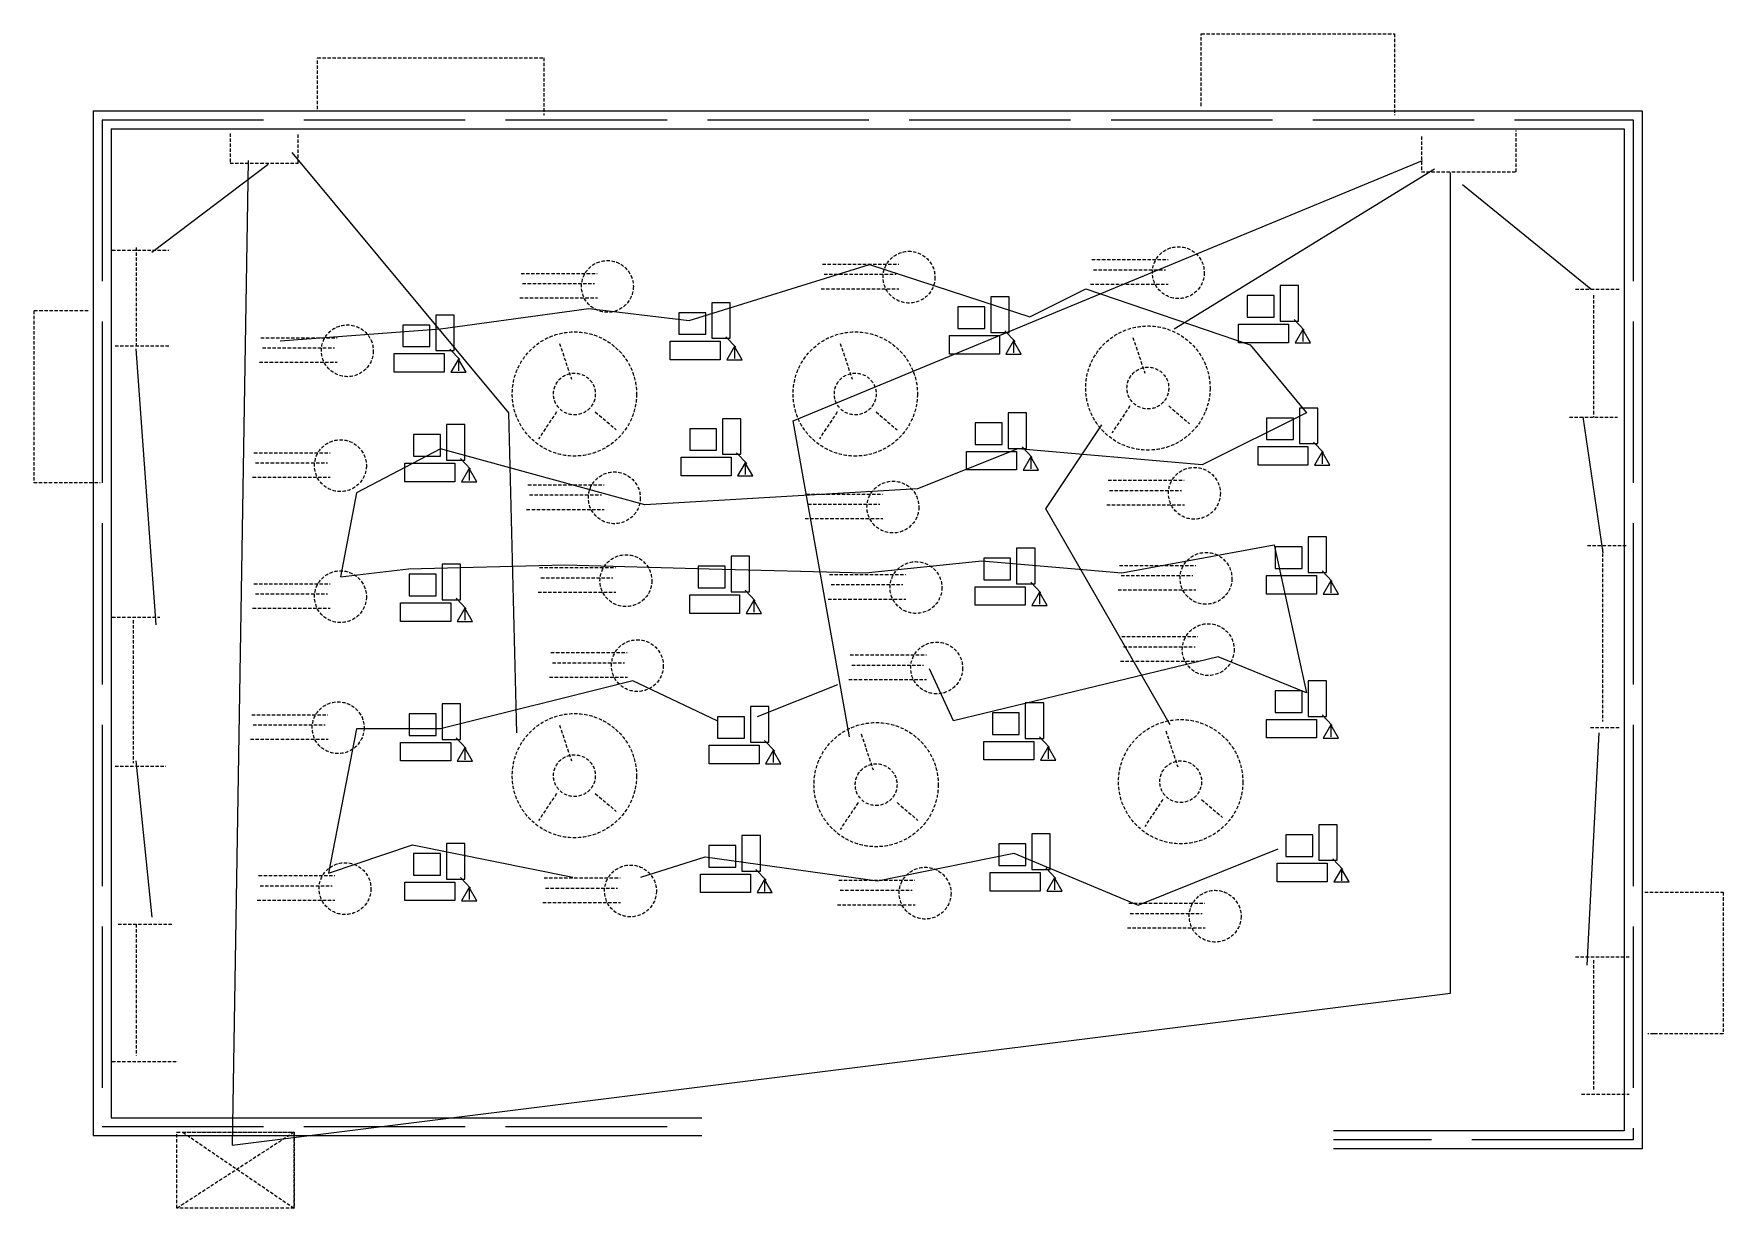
# Model space of a CAD drawing. Header units: inches. Extents: x -393 to 5496, y 108 to 1509.
# Drawn here: x 3613 to 5496, y 198 to 1509 of the extents above; entities that cross this region are included whole.
import ezdxf

# ---------------------------------------------------------------- set-up
doc = ezdxf.new("R2010")
doc.units = ezdxf.units.IN
doc.header["$LTSCALE"] = 15
doc.header["$MEASUREMENT"] = 0
doc.linetypes.add('ACAD_ISO02W100', pattern=[15, 12, -3])
doc.linetypes.add('DASHED2', pattern=[0.375, 0.25, -0.125])

msp = doc.modelspace()

# ---------------------------------------------------------------- linework, layer by layer
at = {"color": 0, "linetype": 'DASHED2'}
for p, q in [((4914.5, 1427.9), (4914.5, 1508.5)), ((4914.5, 1508.5), (5129.8, 1508.5)), ((5129.8, 1508.5), (5129.8, 1417.8)), ((3928.9, 1424.5), (3928.9, 1481.6)), ((3928.9, 1481.6), (4181.2, 1481.6)), ((4181.2, 1481.6), (4181.2, 1417.8)), ((3831.5, 1397.3), (3831.5, 1364.3)), ((3907.3, 1364.3), (3907.3, 1397.3)), ((5265.4, 1354.4), (5265.4, 1400.6)), ((5159.9, 1394), (5159.9, 1354.4)), ((3831.5, 1364.3), (3907.3, 1364.3)), ((5159.9, 1354.4), (5265.4, 1354.4)), ((3700.1, 1266.9), (3763.3, 1266.9)), ((3726.7, 1270.2), (3726.7, 1160.4)), ((4492.2, 1251.4), (4577.1, 1251.4)), ((4492.2, 1251.4), (4567.3, 1251.4)), ((4792.5, 1256.5), (4877.4, 1256.5)), ((4792.5, 1256.5), (4867.6, 1256.5)), ((4794.2, 1245.2), (4874.4, 1245.2)), ((4156, 1241.1), (4240.8, 1241.1)), ((4156, 1241.1), (4231, 1241.1)), ((4157.7, 1229.8), (4237.9, 1229.8)), ((4493.9, 1240.1), (4574.1, 1240.1)), ((4791, 1229.2), (4877.6, 1229.2)), ((4154.5, 1213.8), (4241.1, 1213.8)), ((4490.7, 1224), (4577.3, 1224)), ((5331.8, 1223.7), (5381.7, 1223.7)), ((5351.7, 1217), (5351.7, 1080.6)), ((3673.2, 1199.3), (3612.7, 1199.3)), ((3612.7, 1199.3), (3612.7, 1007.7)), ((3865.9, 1169.3), (3950.8, 1169.3)), ((3865.9, 1169.3), (3941, 1169.3)), ((4838.2, 1169.8), (4851.6, 1129.9)), ((3703.4, 1160.4), (3763.3, 1160.4)), ((3867.6, 1158), (3947.8, 1158)), ((4198.9, 1163.1), (4212.2, 1123.2)), ((4511.9, 1163.1), (4525.2, 1123.2)), ((3864.4, 1142), (3951, 1142)), ((4834.9, 1093.3), (4814.9, 1063.3)), ((4878.2, 1093.3), (4901.5, 1073.3)), ((4195.6, 1086.6), (4175.6, 1056.7)), ((4238.8, 1086.6), (4262.2, 1066.6)), ((4508.6, 1086.6), (4488.6, 1056.7)), ((4551.9, 1086.6), (4575.2, 1066.6)), ((5325.1, 1080.6), (5378.4, 1080.6)), ((3858.2, 1041.1), (3943.1, 1041.1)), ((3858.2, 1041.1), (3933.3, 1041.1)), ((3859.9, 1029.8), (3940.1, 1029.8)), ((3612.7, 1007.7), (3686.7, 1007.7)), ((3856.7, 1013.7), (3943.3, 1013.7)), ((4163.7, 1005.2), (4248.5, 1005.2)), ((4163.7, 1005.2), (4238.7, 1005.2)), ((4810.5, 1010.3), (4895.3, 1010.3)), ((4810.5, 1010.3), (4885.5, 1010.3)), ((4812.2, 999), (4892.4, 999)), ((4165.4, 993.9), (4245.6, 993.9)), ((4474.2, 994.9), (4559.1, 994.9)), ((4474.2, 994.9), (4549.3, 994.9)), ((4475.9, 983.6), (4556.2, 983.6)), ((4809, 983), (4895.6, 983)), ((4162.2, 977.8), (4248.8, 977.8)), ((4472.7, 967.6), (4559.4, 967.6)), ((5345.1, 937.5), (5388.4, 937.5)), ((5361.7, 934.2), (5361.7, 741.2)), ((4176.5, 912.9), (4261.3, 912.9)), ((4176.5, 912.9), (4251.6, 912.9)), ((4499.9, 905.2), (4584.8, 905.2)), ((4499.9, 905.2), (4575, 905.2)), ((4823.3, 915.4), (4908.2, 915.4)), ((4823.3, 915.4), (4898.4, 915.4)), ((3858.2, 894.9), (3943.1, 894.9)), ((3858.2, 894.9), (3933.3, 894.9)), ((4175, 885.5), (4261.6, 885.5)), ((4178.2, 901.5), (4258.4, 901.5)), ((4501.6, 893.9), (4581.8, 893.9)), ((4821.8, 888.1), (4908.4, 888.1)), ((4825, 904.1), (4905.2, 904.1)), ((3856.7, 867.6), (3943.3, 867.6)), ((3859.9, 883.6), (3940.1, 883.6)), ((4498.4, 877.8), (4585, 877.8)), ((3700.1, 857.7), (3753.3, 857.7)), ((3723.4, 854.3), (3723.4, 694.6)), ((4825.9, 835.9), (4910.7, 835.9)), ((4825.9, 835.9), (4900.9, 835.9)), ((4189.3, 818), (4274.2, 818)), ((4189.3, 818), (4264.4, 818)), ((4523, 815.4), (4607.9, 815.4)), ((4523, 815.4), (4598.1, 815.4)), ((4827.6, 824.6), (4907.8, 824.6)), ((4191, 806.7), (4271.2, 806.7)), ((4524.7, 804.1), (4604.9, 804.1)), ((4824.4, 808.6), (4911, 808.6)), ((4187.8, 790.6), (4274.5, 790.6)), ((4521.5, 788.1), (4608.1, 788.1)), ((3855.7, 748.7), (3940.5, 748.7)), ((3855.7, 748.7), (3930.7, 748.7)), ((3857.4, 737.4), (3937.6, 737.4)), ((4198.9, 737.2), (4212.2, 697.3)), ((3854.2, 721.4), (3940.8, 721.4)), ((4535.2, 727.3), (4548.5, 687.3)), ((4874.9, 730.6), (4888.2, 690.7)), ((5348.4, 734.6), (5381.7, 734.6)), ((3703.4, 691.3), (3760, 691.3)), ((4195.6, 660.7), (4175.6, 630.8)), ((4238.8, 660.7), (4262.2, 640.8)), ((4531.9, 650.7), (4511.9, 620.8)), ((4575.2, 650.7), (4598.5, 630.8)), ((4871.5, 654.1), (4851.6, 624.1)), ((4914.8, 654.1), (4938.1, 634.1)), ((3863.4, 569.2), (3948.2, 569.2)), ((3863.4, 569.2), (3938.4, 569.2)), ((4181.6, 566.6), (4266.5, 566.6)), ((4181.6, 566.6), (4256.7, 566.6)), ((3865.1, 557.9), (3945.3, 557.9)), ((4183.3, 555.3), (4263.5, 555.3)), ((4510.2, 564.1), (4595, 564.1)), ((4510.2, 564.1), (4585.2, 564.1)), ((4511.9, 552.8), (4592.1, 552.8)), ((5409, 550.6), (5496.4, 550.6)), ((5496.4, 550.6), (5496.4, 392.7)), ((3861.9, 541.9), (3948.5, 541.9)), ((4180.1, 539.3), (4266.8, 539.3)), ((4508.7, 536.7), (4595.3, 536.7)), ((4833.6, 538.4), (4918.4, 538.4)), ((4833.6, 538.4), (4908.6, 538.4)), ((3706.7, 515), (3766.7, 515)), ((3726.7, 515), (3726.7, 368.6)), ((4832.1, 511.1), (4918.7, 511.1)), ((4835.3, 527.1), (4915.5, 527.1)), ((5331.8, 478.4), (5391.7, 478.4)), ((5351.7, 475), (5351.7, 328.7)), ((5419.1, 392.7), (5412.3, 392.7)), ((5496.4, 392.7), (5419.1, 392.7)), ((3700.1, 361.9), (3773.3, 361.9)), ((5338.4, 325.3), (5391.7, 325.3)), ((3772.3, 198.1), (3772.3, 282.8)), ((3772.3, 282.8), (3902.9, 282.8)), ((3902.9, 282.8), (3772.3, 198.1)), ((3778.9, 282.8), (3902.9, 282.8)), ((3778.9, 282.8), (3902.9, 198.1)), ((3902.9, 282.8), (3902.9, 198.1)), ((3902.9, 198.1), (3902.9, 282.8)), ((3902.9, 198.1), (3772.3, 198.1))]:
    msp.add_line(p, q, dxfattribs=at)
at = {"color": 0}
for p, q in [((3678.8, 1422.5), (3678.8, 279.1)), ((3678.8, 1422.5), (5406, 1422.5)), ((5406, 1422.5), (5406, 264.3)), ((3698.8, 1402.5), (3698.8, 299.1)), ((3698.8, 1402.5), (5386, 1402.5)), ((5386, 1402.5), (5386, 284.3)), ((5002.3, 1227.6), (5002.3, 1187.9)), ((5022.9, 1227.6), (5002.3, 1227.6)), ((5022.9, 1187.9), (5022.9, 1227.6)), ((4368.7, 1208.4), (4368.7, 1168.8)), ((4389.2, 1208.4), (4368.7, 1208.4)), ((4389.2, 1168.8), (4389.2, 1208.4)), ((4679.9, 1215), (4679.9, 1175.3)), ((4700.4, 1215), (4679.9, 1215)), ((4700.4, 1175.3), (4700.4, 1215)), ((4060.8, 1194.7), (4060.8, 1155)), ((4081.4, 1194.7), (4060.8, 1194.7)), ((4081.4, 1155), (4081.4, 1194.7)), ((5002.3, 1187.9), (5022.9, 1187.9)), ((5029.3, 1177.8), (5018, 1189.6)), ((4368.7, 1168.8), (4389.2, 1168.8)), ((4395.6, 1158.7), (4384.4, 1170.5)), ((4633.6, 1172), (4689.3, 1172)), ((4633.6, 1151.2), (4633.6, 1172)), ((4679.9, 1175.3), (4700.4, 1175.3)), ((4689.3, 1172), (4689.3, 1151.2)), ((4706.8, 1165.2), (4695.5, 1177)), ((4956.1, 1184.6), (5011.8, 1184.6)), ((4956.1, 1163.8), (4956.1, 1184.6)), ((5011.8, 1184.6), (5011.8, 1163.8)), ((5027.7, 1177.9), (5027.7, 1165.2)), ((4014.5, 1151.7), (4070.3, 1151.7)), ((4014.5, 1130.9), (4014.5, 1151.7)), ((4060.8, 1155), (4081.4, 1155)), ((4070.3, 1151.7), (4070.3, 1130.9)), ((4087.7, 1144.9), (4076.5, 1156.7)), ((4322.4, 1165.4), (4378.1, 1165.4)), ((4322.4, 1144.7), (4322.4, 1165.4)), ((4378.1, 1165.4), (4378.1, 1144.7)), ((4394, 1158.7), (4394, 1146)), ((4689.3, 1151.2), (4633.6, 1151.2)), ((4705.2, 1165.3), (4705.2, 1152.5)), ((5011.8, 1163.8), (4956.1, 1163.8)), ((4070.3, 1130.9), (4014.5, 1130.9)), ((4086.2, 1145), (4086.2, 1132.3)), ((4378.1, 1144.7), (4322.4, 1144.7)), ((4380.7, 1079), (4380.7, 1039.4)), ((4401.2, 1079), (4380.7, 1079)), ((4401.2, 1039.4), (4401.2, 1079)), ((4699, 1085.5), (4699, 1045.9)), ((4719.6, 1085.5), (4699, 1085.5)), ((4719.6, 1045.9), (4719.6, 1085.5)), ((5023.9, 1090.9), (5023.9, 1051.3)), ((5044.5, 1090.9), (5023.9, 1090.9)), ((5044.5, 1051.3), (5044.5, 1090.9)), ((4072.8, 1072.4), (4072.8, 1032.8)), ((4093.4, 1072.4), (4072.8, 1072.4)), ((4093.4, 1032.8), (4093.4, 1072.4)), ((4380.7, 1039.4), (4401.2, 1039.4)), ((4407.6, 1029.2), (4396.3, 1041)), ((4652.8, 1042.5), (4708.5, 1042.5)), ((4652.8, 1021.8), (4652.8, 1042.5)), ((4699, 1045.9), (4719.6, 1045.9)), ((4708.5, 1042.5), (4708.5, 1021.8)), ((4726, 1035.8), (4714.7, 1047.6)), ((4977.7, 1047.9), (5033.4, 1047.9)), ((4977.7, 1027.2), (4977.7, 1047.9)), ((5023.9, 1051.3), (5044.5, 1051.3)), ((5033.4, 1047.9), (5033.4, 1027.2)), ((5050.8, 1041.2), (5039.6, 1053)), ((5049.3, 1041.2), (5049.3, 1028.5)), ((4026.5, 1029.4), (4082.3, 1029.4)), ((4026.5, 1008.7), (4026.5, 1029.4)), ((4072.8, 1032.8), (4093.4, 1032.8)), ((4082.3, 1029.4), (4082.3, 1008.7)), ((4099.7, 1022.7), (4088.5, 1034.5)), ((4098.2, 1022.7), (4098.2, 1010)), ((4334.4, 1036), (4390.1, 1036)), ((4334.4, 1015.3), (4334.4, 1036)), ((4390.1, 1036), (4390.1, 1015.3)), ((4406, 1029.3), (4406, 1016.6)), ((4708.5, 1021.8), (4652.8, 1021.8)), ((4724.4, 1035.8), (4724.4, 1023.1)), ((5033.4, 1027.2), (4977.7, 1027.2)), ((4082.3, 1008.7), (4026.5, 1008.7)), ((4390.1, 1015.3), (4334.4, 1015.3)), ((5033.5, 947.1), (5033.5, 907.5)), ((5054.1, 947.1), (5033.5, 947.1)), ((5054.1, 907.5), (5054.1, 947.1)), ((4390.3, 925.6), (4390.3, 885.9)), ((4410.8, 925.6), (4390.3, 925.6)), ((4410.8, 885.9), (4410.8, 925.6)), ((4708.6, 934.5), (4708.6, 894.9)), ((4729.2, 934.5), (4708.6, 934.5)), ((4729.2, 894.9), (4729.2, 934.5)), ((4068, 916.6), (4068, 877)), ((4088.6, 916.6), (4068, 916.6)), ((4088.6, 877), (4088.6, 916.6)), ((5033.5, 907.5), (5054.1, 907.5)), ((5060.4, 897.4), (5049.2, 909.2)), ((4390.3, 885.9), (4410.8, 885.9)), ((4417.2, 875.8), (4405.9, 887.6)), ((4662.4, 891.5), (4718.1, 891.5)), ((4662.4, 870.8), (4662.4, 891.5)), ((4708.6, 894.9), (4729.2, 894.9)), ((4718.1, 891.5), (4718.1, 870.8)), ((4735.6, 884.8), (4724.3, 896.6)), ((4987.3, 904.1), (5043, 904.1)), ((4987.3, 883.4), (4987.3, 904.1)), ((5043, 904.1), (5043, 883.4)), ((5058.9, 897.4), (5058.9, 884.7)), ((4021.7, 873.6), (4077.5, 873.6)), ((4021.7, 852.9), (4021.7, 873.6)), ((4068, 877), (4088.6, 877)), ((4077.5, 873.6), (4077.5, 852.9)), ((4094.9, 866.9), (4083.7, 878.7)), ((4093.4, 866.9), (4093.4, 854.2)), ((4344, 882.6), (4399.7, 882.6)), ((4344, 861.8), (4344, 882.6)), ((4399.7, 882.6), (4399.7, 861.8)), ((4415.6, 875.9), (4415.6, 863.2)), ((4718.1, 870.8), (4662.4, 870.8)), ((4734, 884.8), (4734, 872.1)), ((5043, 883.4), (4987.3, 883.4)), ((4077.5, 852.9), (4021.7, 852.9)), ((4399.7, 861.8), (4344, 861.8)), ((5033.5, 786.5), (5033.5, 746.9)), ((5054.1, 786.5), (5033.5, 786.5)), ((5054.1, 746.9), (5054.1, 786.5)), ((4068, 760.8), (4068, 721.2)), ((4088.6, 760.8), (4068, 760.8)), ((4088.6, 721.2), (4088.6, 760.8)), ((4411.9, 757.8), (4411.9, 718.1)), ((4432.4, 757.8), (4411.9, 757.8)), ((4432.4, 718.1), (4432.4, 757.8)), ((4718.2, 761.9), (4718.2, 722.3)), ((4738.8, 761.9), (4718.2, 761.9)), ((4738.8, 722.3), (4738.8, 761.9)), ((4987.3, 743.5), (5043, 743.5)), ((4987.3, 722.8), (4987.3, 743.5)), ((5033.5, 746.9), (5054.1, 746.9)), ((5043, 743.5), (5043, 722.8)), ((5060.4, 736.8), (5049.2, 748.6)), ((5058.9, 736.8), (5058.9, 724.1)), ((4021.7, 717.8), (4077.5, 717.8)), ((4021.7, 697.1), (4021.7, 717.8)), ((4068, 721.2), (4088.6, 721.2)), ((4077.5, 717.8), (4077.5, 697.1)), ((4094.9, 711.1), (4083.7, 722.9)), ((4411.9, 718.1), (4432.4, 718.1)), ((4438.8, 708), (4427.5, 719.8)), ((4672, 718.9), (4727.7, 718.9)), ((4672, 698.2), (4672, 718.9)), ((4718.2, 722.3), (4738.8, 722.3)), ((4727.7, 718.9), (4727.7, 698.2)), ((4745.2, 712.2), (4733.9, 724)), ((5043, 722.8), (4987.3, 722.8)), ((4077.5, 697.1), (4021.7, 697.1)), ((4093.4, 711.1), (4093.4, 698.4)), ((4365.6, 714.8), (4421.3, 714.8)), ((4365.6, 694), (4365.6, 714.8)), ((4421.3, 714.8), (4421.3, 694)), ((4437.2, 708.1), (4437.2, 695.4)), ((4727.7, 698.2), (4672, 698.2)), ((4743.6, 712.2), (4743.6, 699.5)), ((4421.3, 694), (4365.6, 694)), ((5045.5, 625.9), (5045.5, 586.3)), ((5066.1, 625.9), (5045.5, 625.9)), ((5066.1, 586.3), (5066.1, 625.9)), ((4072.8, 605), (4072.8, 565.4)), ((4093.4, 605), (4072.8, 605)), ((4093.4, 565.4), (4093.4, 605)), ((4402.3, 613.9), (4402.3, 574.3)), ((4422.8, 613.9), (4402.3, 613.9)), ((4422.8, 574.3), (4422.8, 613.9)), ((4725.4, 615.7), (4725.4, 576.1)), ((4746, 615.7), (4725.4, 615.7)), ((4746, 576.1), (4746, 615.7)), ((5045.5, 586.3), (5066.1, 586.3)), ((5072.4, 576.1), (5061.2, 587.9)), ((4072.8, 565.4), (4093.4, 565.4)), ((4099.7, 555.2), (4088.5, 567)), ((4356, 570.9), (4411.7, 570.9)), ((4356, 550.2), (4356, 570.9)), ((4402.3, 574.3), (4422.8, 574.3)), ((4411.7, 570.9), (4411.7, 550.2)), ((4429.2, 564.2), (4417.9, 576)), ((4679.2, 572.7), (4734.9, 572.7)), ((4679.2, 552), (4679.2, 572.7)), ((4725.4, 576.1), (4746, 576.1)), ((4734.9, 572.7), (4734.9, 552)), ((4752.4, 565.9), (4741.1, 577.7)), ((4750.8, 566), (4750.8, 553.3)), ((4999.2, 582.9), (5055, 582.9)), ((4999.2, 562.2), (4999.2, 582.9)), ((5055, 582.9), (5055, 562.2)), ((5070.9, 576.2), (5070.9, 563.5)), ((4026.5, 562), (4082.3, 562)), ((4026.5, 541.3), (4026.5, 562)), ((4082.3, 562), (4082.3, 541.3)), ((4098.2, 555.3), (4098.2, 542.6)), ((4411.7, 550.2), (4356, 550.2)), ((4427.6, 564.3), (4427.6, 551.5)), ((4734.9, 552), (4679.2, 552)), ((5055, 562.2), (4999.2, 562.2)), ((4082.3, 541.3), (4026.5, 541.3)), ((3688.8, 289.1), (3688.8, 289.1)), ((3698.8, 299.1), (4357.5, 299.1)), ((5386, 284.3), (5061.7, 284.3)), ((3678.8, 279.1), (4357.5, 279.1)), ((5406, 264.3), (5061.7, 264.3))]:
    msp.add_line(p, q, dxfattribs=at)
at = {"color": 0, "linetype": 'ACAD_ISO02W100'}
for p, q in [((3688.8, 1412.5), (3688.8, 289.1)), ((3688.8, 1412.5), (5396, 1412.5)), ((5396, 1412.5), (5396, 274.3)), ((3688.8, 289.1), (4357.5, 289.1)), ((5396, 274.3), (5061.7, 274.3))]:
    msp.add_line(p, q, dxfattribs=at)
at = {"color": 1, "lineweight": 25}
for p, q in [((4142.2, 1085.6), (3900.8, 1375.9)), ((3874, 1362.5), (3744.4, 1264.3)), ((4459.5, 1076.7), (5161.2, 1367)), ((4884.1, 1179.4), (5174.6, 1358)), ((5205.9, 1340.2), (5348.9, 1224.1)), ((3726.5, 1157.1), (3748.9, 849)), ((4151.1, 728.4), (4142.2, 1085.6)), ((4522.1, 723.9), (4459.5, 1076.7)), ((5340, 1081.2), (5362.3, 929.4)), ((4741.1, 978.5), (4803.6, 1072.2)), ((4879.6, 737.3), (4741.1, 978.5)), ((5357.8, 728.4), (5344.4, 469.4)), ((3726.5, 697.1), (3744.4, 523))]:
    msp.add_line(p, q, dxfattribs=at)
at = {"color": 3, "lineweight": 25}
for p, q in [((3851.7, 1367), (3833.8, 268.4)), ((5192.5, 438.1), (5192.5, 1353.6)), ((4343.3, 1188.4), (4544.4, 1250.9)), ((4544.4, 1250.9), (4723.2, 1192.8)), ((4723.2, 1192.8), (4785.8, 1224.1)), ((4785.8, 1224.1), (4969, 1161.6)), ((4066.2, 1179.4), (4231.6, 1201.8)), ((4231.6, 1201.8), (4343.3, 1188.4)), ((3887.4, 1166), (4066.2, 1179.4)), ((4969, 1161.6), (5031.6, 1085.6)), ((5031.6, 1085.6), (4915.4, 1027.6)), ((4066.2, 1045.5), (3972.4, 996.3)), ((4294.1, 982.9), (4066.2, 1045.5)), ((4709.8, 1045.5), (4598.1, 1000.8)), ((4915.4, 1027.6), (4709.8, 1045.5)), ((4598.1, 1000.8), (4294.1, 982.9)), ((3972.4, 996.3), (3954.5, 902.6)), ((4826, 907), (4995.8, 938.3)), ((4995.8, 938.3), (5031.6, 773.1)), ((3954.5, 902.6), (4030.5, 911.5)), ((4030.5, 911.5), (4204.8, 916)), ((4204.8, 916), (4365.7, 911.5)), ((4365.7, 911.5), (4540, 907)), ((4540, 907), (4669.6, 920.4)), ((4669.6, 920.4), (4826, 907)), ((4933.3, 813.2), (4638.3, 741.8)), ((5031.6, 773.1), (4933.3, 813.2)), ((4638.3, 741.8), (4611.5, 799.8)), ((4280.7, 786.5), (4066.2, 732.9)), ((4374.6, 741.8), (4280.7, 786.5)), ((4508.7, 782), (4419.3, 746.3)), ((3972.4, 732.9), (3941.1, 572.1)), ((4066.2, 732.9), (3972.4, 732.9)), ((3941.1, 572.1), (4034.9, 603.4)), ((4034.9, 603.4), (4213.7, 567.6)), ((4289.7, 567.6), (4361.2, 590)), ((4361.2, 590), (4553.4, 563.2)), ((4553.4, 563.2), (4705.3, 594.4)), ((4705.3, 594.4), (4843.9, 536.4)), ((4843.9, 536.4), (5000.3, 598.9)), ((3833.8, 268.4), (5192.5, 438.1))]:
    msp.add_line(p, q, dxfattribs=at)
at = {"color": 0}
for points in [[(4965.6, 1192.3), (4995.6, 1192.3), (4995.6, 1216.3), (4965.6, 1216.3)], [(4332, 1173.2), (4362, 1173.2), (4362, 1197.2), (4332, 1197.2)], [(4643.1, 1179.7), (4673.1, 1179.7), (4673.1, 1203.7), (4643.1, 1203.7)], [(4024.1, 1159.4), (4054.1, 1159.4), (4054.1, 1183.4), (4024.1, 1183.4)], [(5027.7, 1178.5), (5019.2, 1163.8), (5036.2, 1163.8)], [(4394, 1159.4), (4385.5, 1144.7), (4402.5, 1144.7)], [(4705.2, 1165.9), (4696.7, 1151.2), (4713.7, 1151.2)], [(4086.1, 1145.6), (4077.6, 1130.9), (4094.6, 1130.9)], [(4662.3, 1050.3), (4692.3, 1050.3), (4692.3, 1074.3), (4662.3, 1074.3)], [(4987.2, 1055.7), (5017.2, 1055.7), (5017.2, 1079.7), (4987.2, 1079.7)], [(4036.1, 1037.2), (4066.1, 1037.2), (4066.1, 1061.2), (4036.1, 1061.2)], [(4344, 1043.8), (4374, 1043.8), (4374, 1067.8), (4344, 1067.8)], [(4724.4, 1036.5), (4715.9, 1021.7), (4732.9, 1021.7)], [(5049.3, 1041.9), (5040.7, 1027.2), (5057.8, 1027.2)], [(4098.1, 1023.4), (4089.6, 1008.6), (4106.6, 1008.6)], [(4406, 1029.9), (4397.5, 1015.2), (4414.5, 1015.2)], [(4671.9, 899.3), (4701.9, 899.3), (4701.9, 923.3), (4671.9, 923.3)], [(4996.8, 911.9), (5026.8, 911.9), (5026.8, 935.9), (4996.8, 935.9)], [(4031.3, 881.4), (4061.3, 881.4), (4061.3, 905.4), (4031.3, 905.4)], [(4353.6, 890.3), (4383.6, 890.3), (4383.6, 914.3), (4353.6, 914.3)], [(4734, 885.5), (4725.5, 870.7), (4742.5, 870.7)], [(5058.8, 898.1), (5050.3, 883.3), (5067.4, 883.3)], [(4093.3, 867.6), (4084.8, 852.8), (4101.8, 852.8)], [(4415.6, 876.5), (4407.1, 861.8), (4424.1, 861.8)], [(4996.8, 751.3), (5026.8, 751.3), (5026.8, 775.3), (4996.8, 775.3)], [(4031.3, 725.6), (4061.3, 725.6), (4061.3, 749.6), (4031.3, 749.6)], [(4375.1, 722.5), (4405.1, 722.5), (4405.1, 746.5), (4375.1, 746.5)], [(4681.5, 726.7), (4711.5, 726.7), (4711.5, 750.7), (4681.5, 750.7)], [(5058.8, 737.5), (5050.3, 722.7), (5067.4, 722.7)], [(4093.3, 711.8), (4084.8, 697), (4101.8, 697)], [(4437.2, 708.7), (4428.7, 694), (4445.7, 694)], [(4743.6, 712.9), (4735.1, 698.1), (4752.1, 698.1)], [(4688.7, 580.5), (4718.7, 580.5), (4718.7, 604.5), (4688.7, 604.5)], [(5008.8, 590.7), (5038.8, 590.7), (5038.8, 614.7), (5008.8, 614.7)], [(4036.1, 569.8), (4066.1, 569.8), (4066.1, 593.8), (4036.1, 593.8)], [(4365.5, 578.7), (4395.5, 578.7), (4395.5, 602.7), (4365.5, 602.7)], [(4750.8, 566.6), (4742.3, 551.9), (4759.3, 551.9)], [(5070.8, 576.8), (5062.3, 562.1), (5079.4, 562.1)], [(4098.1, 555.9), (4089.6, 541.2), (4106.6, 541.2)], [(4427.6, 564.9), (4419.1, 550.2), (4436.1, 550.2)]]:
    msp.add_lwpolyline(points, close=True, dxfattribs=at)
at = {"color": 0, "linetype": 'DASHED2'}
for centre, radius in [((4588.6, 1236.9), 28.9), ((4888.9, 1242), 28.9), ((4252.3, 1226.6), 28.9), ((3962.3, 1154.8), 28.9), ((4215.5, 1106.6), 69.3), ((4528.6, 1106.6), 69.3), ((4854.9, 1113.2), 69.3), ((4854.9, 1113.2), 23.3), ((4215.5, 1106.6), 23.3), ((4528.6, 1106.6), 23.3), ((3954.6, 1026.6), 28.9), ((4260, 990.7), 28.9), ((4906.8, 995.8), 28.9), ((4570.6, 980.4), 28.9), ((4272.9, 898.3), 28.9), ((4919.7, 900.9), 28.9), ((3954.6, 880.4), 28.9), ((4596.3, 890.6), 28.9), ((4922.2, 821.4), 28.9), ((4285.7, 803.5), 28.9), ((4619.4, 800.9), 28.9), ((3952, 734.2), 28.9), ((4215.5, 680.7), 69.3), ((4551.9, 670.7), 69.3), ((4891.5, 674), 69.3), ((4215.5, 680.7), 23.3), ((4891.5, 674), 23.3), ((4551.9, 670.7), 23.3), ((3959.7, 554.7), 28.9), ((4278, 552.1), 28.9), ((4606.5, 549.6), 28.9), ((4929.9, 523.9), 28.9)]:
    msp.add_circle(centre, radius, dxfattribs=at)

doc.saveas('drawing.dxf')
